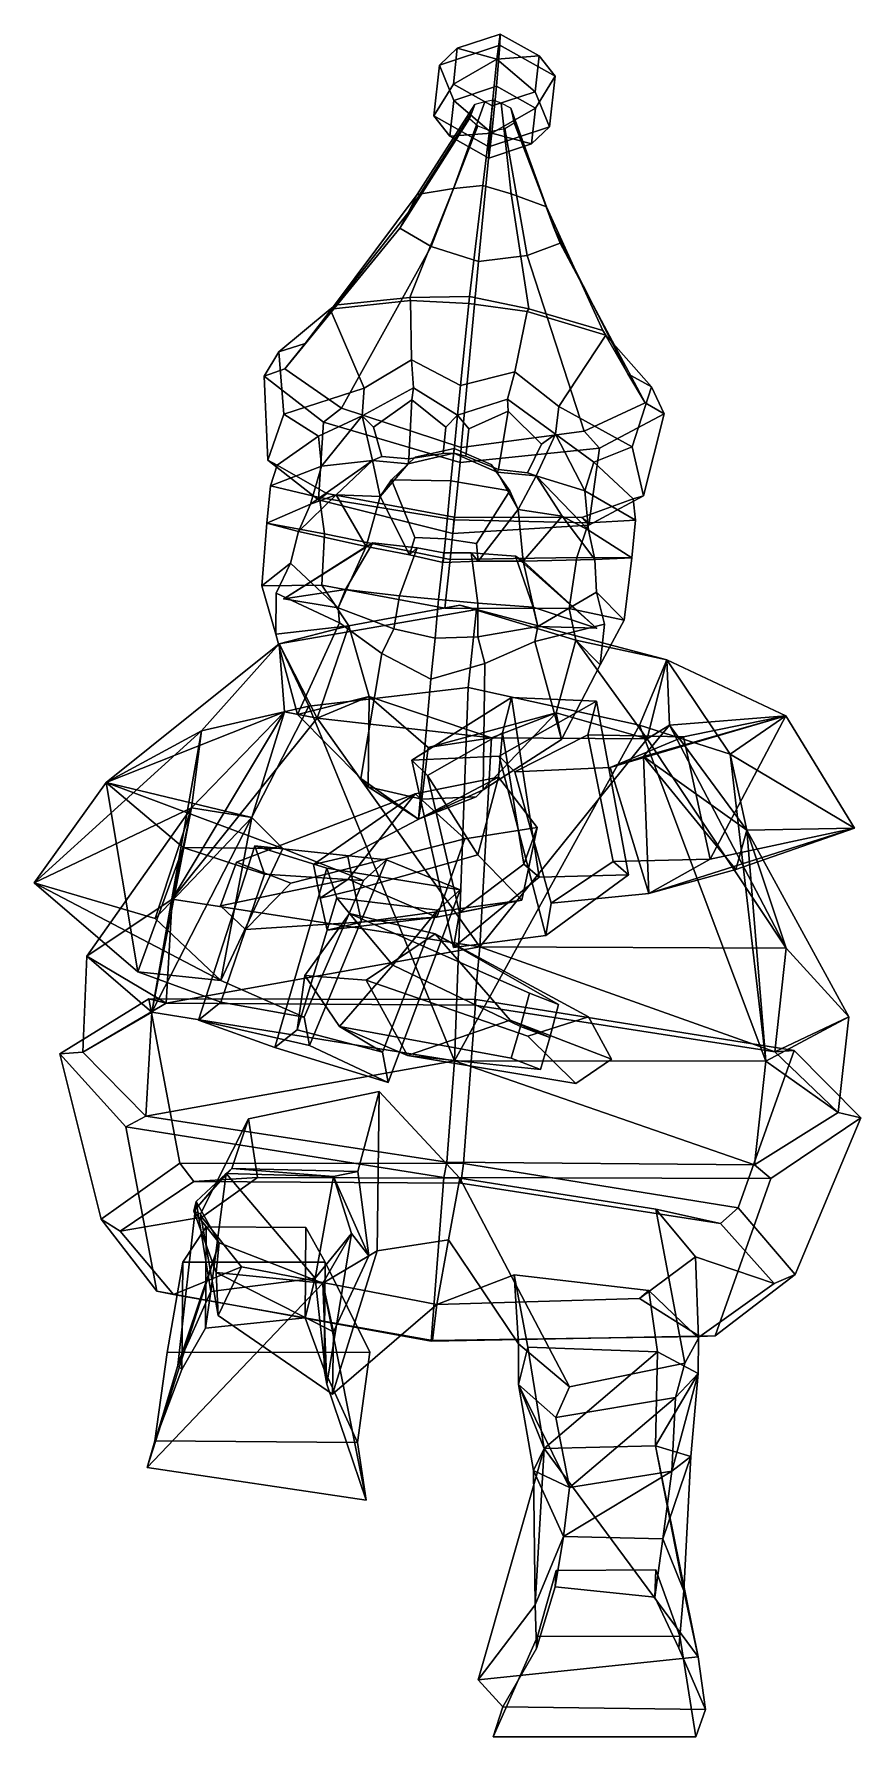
# Model space of a CAD drawing. Extents: x -140 to 134, y -226 to 338.
import ezdxf

# ---------------------------------------------------------------- set-up
doc = ezdxf.new("R2010")
doc.units = 0

msp = doc.modelspace()

# ---------------------------------------------------------------- linework, layer by layer
for p in [(-57.068275, 151.067719, 73.576363), (46.459114, 141.300537, 75.588348)]:
    msp.add_point(p)
for points in [[(-7.379908, 310.983551, -37.980251), (-0.909924, 321.568787, -28.112944), (0.385634, 333.461517, -37.042839), (-5.547706, 327.80249, -50.609077)], [(0.385634, 333.461517, -37.042839), (14.57961, 338.129944, -41.24456), (14.52562, 334.404572, -56.551167), (-5.547706, 327.80249, -50.609077)], [(-0.795622, 316.158478, -60.258263), (-5.547706, 327.80249, -50.609077), (14.52562, 334.404572, -56.551167), (13.398355, 320.826904, -64.459984)], [(-0.909924, 321.568787, -28.112944), (13.528693, 329.82074, -27.506554), (0.385634, 333.461517, -37.042839)], [(13.528693, 329.82074, -27.506554), (14.57961, 338.129944, -41.24456), (0.385634, 333.461517, -37.042839)], [(26.296791, 313.602478, -59.731735), (13.398355, 320.826904, -64.459984), (14.52562, 334.404572, -56.551167), (32.766747, 324.187775, -49.864464)], [(13.528693, 329.82074, -27.506554), (27.47805, 330.905518, -36.516312), (14.57961, 338.129944, -41.24456)], [(27.47805, 330.905518, -36.516312), (32.766747, 324.187775, -49.864464), (14.52562, 334.404572, -56.551167), (14.57961, 338.129944, -41.24456)], [(-7.379908, 310.983551, -37.980251), (-5.547706, 327.80249, -50.609077), (-0.795622, 316.158478, -60.258263), (-2.091179, 304.265717, -51.328365)], [(11.988489, 314.344391, -23.384735), (13.528693, 329.82074, -27.506554), (-0.909924, 321.568787, -28.112944)], [(11.988489, 314.344391, -23.384735), (26.182491, 319.012756, -27.58642), (13.528693, 329.82074, -27.506554)], [(26.182491, 319.012756, -27.58642), (27.47805, 330.905518, -36.516312), (13.528693, 329.82074, -27.506554)], [(30.934546, 307.368805, -37.235634), (32.766747, 324.187775, -49.864464), (27.47805, 330.905518, -36.516312), (26.182491, 319.012756, -27.58642)], [(10.861225, 300.766754, -31.293568), (11.988489, 314.344391, -23.384735), (-0.909924, 321.568787, -28.112944), (-7.379908, 310.983551, -37.980251)], [(30.934546, 307.368805, -37.235634), (25.001234, 301.709717, -50.801842), (26.296791, 313.602478, -59.731735), (32.766747, 324.187775, -49.864464)], [(-2.091179, 304.265717, -51.328365), (-0.795622, 316.158478, -60.258263), (11.858136, 305.350525, -60.338135)], [(12.291435, 316.207642, -30.44393), (9.557518, 315.711761, -31.512348), (-0.87938, 286.992371, 10.490869), (8.805226, 287.91449, 14.270494)], [(11.858136, 305.350525, -60.338135), (-0.795622, 316.158478, -60.258263), (13.398355, 320.826904, -64.459984)], [(12.291435, 316.207642, -30.44393), (8.805226, 287.91449, 14.270494), (18.284933, 285.184326, 10.863316), (14.923526, 315.205505, -31.408064)], [(10.861225, 300.766754, -31.293568), (30.934546, 307.368805, -37.235634), (26.182491, 319.012756, -27.58642), (11.988489, 314.344391, -23.384735)], [(11.858136, 305.350525, -60.338135), (13.398355, 320.826904, -64.459984), (26.296791, 313.602478, -59.731735)], [(5.21892, 312.169037, -36.91954), (4.390481, 310.101227, -39.825989), (-18.690908, 273.821686, -18.908382), (-15.958186, 278.790192, -8.631081)], [(6.145168, 314.742065, -33.318359), (5.21892, 312.169037, -36.91954), (-15.958186, 278.790192, -8.631081), (-12.930323, 284.983612, 4.102761)], [(9.557518, 315.711761, -31.512348), (6.145168, 314.742065, -33.318359), (-12.930323, 284.983612, 4.102761), (-0.87938, 286.992371, 10.490869)], [(10.861225, 300.766754, -31.293568), (-7.379908, 310.983551, -37.980251), (-2.091179, 304.265717, -51.328365), (10.807234, 297.041351, -46.600155)], [(25.001234, 301.709717, -50.801842), (11.858136, 305.350525, -60.338135), (26.296791, 313.602478, -59.731735)], [(14.923526, 315.205505, -31.408064), (18.284933, 285.184326, 10.863316), (29.984776, 280.934845, 4.936789), (18.161396, 313.608398, -33.084831)], [(18.161396, 313.608398, -33.084831), (29.984776, 280.934845, 4.936789), (32.289482, 274.238312, -7.693417), (18.728268, 310.894531, -36.656994)], [(18.728268, 310.894531, -36.656994), (32.289482, 274.238312, -7.693417), (34.438885, 268.809235, -17.875837), (19.266823, 308.697723, -39.536877)], [(4.390481, 310.101227, -39.825989), (7.235912, 307.735016, -42.596058), (-8.307736, 267.733246, -28.700974), (-18.690908, 273.821686, -18.908382)], [(7.235912, 307.735016, -42.596058), (11.591511, 305.910858, -44.414856), (7.3968, 262.809845, -35.128899), (-8.307736, 267.733246, -28.700974)], [(10.807234, 297.041351, -46.600155), (-2.091179, 304.265717, -51.328365), (11.858136, 305.350525, -60.338135)], [(16.138014, 306.895142, -42.423054), (23.485483, 264.733734, -28.083092), (7.3968, 262.809845, -35.128899), (11.591511, 305.910858, -44.414856)], [(10.861225, 300.766754, -31.293568), (10.807234, 297.041351, -46.600155), (25.001234, 301.709717, -50.801842), (30.934546, 307.368805, -37.235634)], [(10.807234, 297.041351, -46.600155), (11.858136, 305.350525, -60.338135), (25.001234, 301.709717, -50.801842)], [(19.266823, 308.697723, -39.536877), (34.438885, 268.809235, -17.875837), (23.485483, 264.733734, -28.083092), (16.138014, 306.895142, -42.423054)], [(4.472487, 251.168945, 60.279057), (8.805226, 287.91449, 14.270494), (-0.87938, 286.992371, 10.490869), (-15.296136, 250.807434, 52.800667)], [(4.472487, 251.168945, 60.279057), (24.098049, 247.09082, 53.566269), (18.284933, 285.184326, 10.863316), (8.805226, 287.91449, 14.270494)], [(-50.055382, 235.64801, 15.305108), (-40.268204, 248.267975, 40.302773), (-12.930323, 284.983612, 4.102761), (-15.958186, 278.790192, -8.631081)], [(-40.268204, 248.267975, 40.302773), (-15.296136, 250.807434, 52.800667), (-0.87938, 286.992371, 10.490869), (-12.930323, 284.983612, 4.102761)], [(48.617531, 239.882141, 42.030212), (29.984776, 280.934845, 4.936789), (18.284933, 285.184326, 10.863316), (24.098049, 247.09082, 53.566269)], [(-56.736862, 227.169128, -6.172847), (-50.055382, 235.64801, 15.305108), (-15.958186, 278.790192, -8.631081), (-18.690908, 273.821686, -18.908382)], [(56.82811, 225.564209, 17.38232), (32.289482, 274.238312, -7.693417), (29.984776, 280.934845, 4.936789), (48.617531, 239.882141, 42.030212)], [(-37.932331, 214.172638, -24.289907), (-56.736862, 227.169128, -6.172847), (-18.690908, 273.821686, -18.908382), (-8.307736, 267.733246, -28.700974)], [(62.628735, 215.907715, -3.853052), (34.438885, 268.809235, -17.875837), (32.289482, 274.238312, -7.693417), (56.82811, 225.564209, 17.38232)], [(1.714064, 201.134033, -40.679794), (-37.932331, 214.172638, -24.289907), (-8.307736, 267.733246, -28.700974), (7.3968, 262.809845, -35.128899)], [(42.43792, 206.59021, -22.727962), (23.485483, 264.733734, -28.083092), (34.438885, 268.809235, -17.875837), (62.628735, 215.907715, -3.853052)], [(1.714064, 201.134033, -40.679794), (7.3968, 262.809845, -35.128899), (23.485483, 264.733734, -28.083092), (42.43792, 206.59021, -22.727962)], [(-41.736584, 246.987366, 45.420616), (-40.268204, 248.267975, 40.302773), (-50.055382, 235.64801, 15.305108), (-58.696587, 232.885559, 17.543018)], [(-15.099075, 249.854523, 58.12632), (-15.296136, 250.807434, 52.800667), (-40.268204, 248.267975, 40.302773), (-41.736584, 246.987366, 45.420616)], [(-14.767413, 230.239319, 67.671211), (-15.099075, 249.854523, 58.12632), (-41.736584, 246.987366, 45.420616), (-30.488274, 220.864258, 58.743095)], [(4.172307, 248.878174, 64.604294), (4.472487, 251.168945, 60.279057), (-15.296136, 250.807434, 52.800667), (-15.099075, 249.854523, 58.12632)], [(1.422144, 221.706604, 74.210342), (4.172307, 248.878174, 64.604294), (-15.099075, 249.854523, 58.12632), (-14.767413, 230.239319, 67.671211)], [(1.422144, 221.706604, 74.210342), (19.486328, 226.244568, 68.611771), (23.521362, 246.210907, 58.876884), (4.172307, 248.878174, 64.604294)], [(4.172307, 248.878174, 64.604294), (23.521362, 246.210907, 58.876884), (24.098049, 247.09082, 53.566269), (4.472487, 251.168945, 60.279057)], [(-30.488274, 220.864258, 58.743095), (-41.736584, 246.987366, 45.420616), (-58.696587, 232.885559, 17.543018), (-57.054527, 212.228394, 41.977097)], [(19.486328, 226.244568, 68.611771), (34.052055, 214.775269, 59.997402), (49.622402, 238.368195, 47.196121), (23.521362, 246.210907, 58.876884)], [(23.521362, 246.210907, 58.876884), (49.622402, 238.368195, 47.196121), (48.617531, 239.882141, 42.030212), (24.098049, 247.09082, 53.566269)], [(34.052055, 214.775269, 59.997402), (58.293018, 201.346069, 44.218803), (64.707787, 221.243103, 19.941305), (49.622402, 238.368195, 47.196121)], [(49.622402, 238.368195, 47.196121), (64.707787, 221.243103, 19.941305), (56.82811, 225.564209, 17.38232), (48.617531, 239.882141, 42.030212)], [(-58.696587, 232.885559, 17.543018), (-50.055382, 235.64801, 15.305108), (-56.736862, 227.169128, -6.172847), (-63.532257, 224.771729, -6.973056)], [(-57.054527, 212.228394, 41.977097), (-58.696587, 232.885559, 17.543018), (-63.532257, 224.771729, -6.973056), (-62.42329, 196.914978, 7.473741)], [(-63.532257, 224.771729, -6.973056), (-56.736862, 227.169128, -6.172847), (-37.932331, 214.172638, -24.289907), (-43.8801, 209.530396, -26.579975)], [(-14.767413, 230.239319, 67.671211), (-30.488274, 220.864258, 58.743095), (-31.083235, 211.597595, 59.503296), (-14.111197, 220.906464, 69.690102)], [(1.422144, 221.706604, 74.210342), (-14.767413, 230.239319, 67.671211), (-14.111197, 220.906464, 69.690102), (0.499795, 211.854462, 73.842979)], [(1.422144, 221.706604, 74.210342), (0.499795, 211.854462, 73.842979), (17.01898, 217.181305, 70.481003), (19.486328, 226.244568, 68.611771)], [(19.486328, 226.244568, 68.611771), (17.01898, 217.181305, 70.481003), (32.874367, 205.563599, 60.746273), (34.052055, 214.775269, 59.997402)], [(-62.42329, 196.914978, 7.473741), (-63.532257, 224.771729, -6.973056), (-43.8801, 209.530396, -26.579975), (-45.612076, 183.846008, -15.862905)], [(-45.558823, 204.939362, 43.956543), (-31.083235, 211.597595, 59.503296), (-30.488274, 220.864258, 58.743095), (-57.054527, 212.228394, 41.977097)], [(-14.719212, 216.902313, 68.156776), (-14.111197, 220.906464, 69.690102), (-31.083235, 211.597595, 59.503296), (-27.403748, 207.884094, 59.992813)], [(-14.719212, 216.902313, 68.156776), (-3.430012, 207.927612, 71.665688), (0.499795, 211.854462, 73.842979), (-14.111197, 220.906464, 69.690102)], [(64.707787, 221.243103, 19.941305), (68.881798, 212.279236, -4.399672), (62.628735, 215.907715, -3.853052), (56.82811, 225.564209, 17.38232)], [(58.293018, 201.346069, 44.218803), (62.028946, 185.173645, 9.892392), (68.881798, 212.279236, -4.399672), (64.707787, 221.243103, 19.941305)], [(-15.693019, 197.444458, 70.29705), (-14.719212, 216.902313, 68.156776), (-27.403748, 207.884094, 59.992813), (-24.651022, 198.181763, 64.94603)], [(-3.430012, 207.927612, 71.665688), (-14.719212, 216.902313, 68.156776), (-15.693019, 197.444458, 70.29705), (-4.304185, 199.20932, 74.32354)], [(17.183765, 213.167877, 68.720779), (17.01898, 217.181305, 70.481003), (0.499795, 211.854462, 73.842979), (4.169549, 207.36438, 71.965813)], [(17.183765, 213.167877, 68.720779), (28.323904, 202.238983, 58.599617), (32.874367, 205.563599, 60.746273), (17.01898, 217.181305, 70.481003)], [(45.569736, 196.341919, 45.72757), (58.293018, 201.346069, 44.218803), (34.052055, 214.775269, 59.997402), (32.874367, 205.563599, 60.746273)], [(68.881798, 212.279236, -4.399672), (47.496647, 200.909576, -24.804125), (42.43792, 206.59021, -22.727962), (62.628735, 215.907715, -3.853052)], [(-57.054527, 212.228394, 41.977097), (-62.42329, 196.914978, 7.473741), (-59.272861, 195.285278, 8.331049), (-45.558823, 204.939362, 43.956543)], [(-45.612076, 183.846008, -15.862905), (-43.8801, 209.530396, -26.579975), (1.308648, 196.206848, -43.737938), (-1.112574, 172.653625, -33.492188)], [(-44.561535, 194.989014, 46.315105), (-31.083235, 211.597595, 59.503296), (-45.558823, 204.939362, 43.956543)], [(-27.651909, 196.855713, 66.241554), (-31.083235, 211.597595, 59.503296), (-44.561535, 194.989014, 46.315105)], [(-43.8801, 209.530396, -26.579975), (-37.932331, 214.172638, -24.289907), (1.714064, 201.134033, -40.679794), (1.308648, 196.206848, -43.737938)], [(-24.651022, 198.181763, 64.94603), (-27.403748, 207.884094, 59.992813), (-31.083235, 211.597595, 59.503296), (-27.651909, 196.855713, 66.241554)], [(-4.304185, 199.20932, 74.32354), (-0.75937, 199.277954, 77.581078), (0.499795, 211.854462, 73.842979), (-3.430012, 207.927612, 71.665688)], [(3.258237, 198.308411, 74.895424), (4.169549, 207.36438, 71.965813), (0.499795, 211.854462, 73.842979), (-0.75937, 199.277954, 77.581078)], [(4.169549, 207.36438, 71.965813), (3.258237, 198.308411, 74.895424), (14.011737, 193.912292, 70.381218), (17.183765, 213.167877, 68.720779)], [(14.011737, 193.912292, 70.381218), (23.625505, 192.716919, 64.208733), (28.323904, 202.238983, 58.599617), (17.183765, 213.167877, 68.720779)], [(62.028946, 185.173645, 9.892392), (43.982265, 175.393311, -14.121696), (47.496647, 200.909576, -24.804125), (68.881798, 212.279236, -4.399672)], [(-45.558823, 204.939362, 43.956543), (-59.272861, 195.285278, 8.331049), (-61.47245, 188.479004, 10.702352), (-44.561535, 194.989014, 46.315105)], [(47.496647, 200.909576, -24.804125), (1.308648, 196.206848, -43.737938), (1.714064, 201.134033, -40.679794), (42.43792, 206.59021, -22.727962)], [(23.625505, 192.716919, 64.208733), (26.490591, 191.747681, 67.293777), (32.874367, 205.563599, 60.746273), (28.323904, 202.238983, 58.599617)], [(26.490591, 191.747681, 67.293777), (42.639694, 186.762085, 48.009808), (32.874367, 205.563599, 60.746273)], [(42.639694, 186.762085, 48.009808), (45.569736, 196.341919, 45.72757), (32.874367, 205.563599, 60.746273)], [(-15.693019, 197.444458, 70.29705), (-24.651022, 198.181763, 64.94603), (-27.651909, 196.855713, 66.241554), (-15.869974, 195.752197, 72.887589)], [(-21.393986, 190.490082, 91.717461), (-13.5291, 197.933563, 88.96167), (-15.869974, 195.752197, 72.887589), (-25.133167, 184.88092, 75.04969)], [(-1.768121, 190.118469, 98.378632), (-0.635103, 200.805786, 91.960358), (-13.5291, 197.933563, 88.96167), (-21.393986, 190.490082, 91.717461)], [(-0.635103, 200.805786, 91.960358), (-0.75937, 199.277954, 77.581078), (-15.869974, 195.752197, 72.887589), (-13.5291, 197.933563, 88.96167)], [(-15.693019, 197.444458, 70.29705), (-15.869974, 195.752197, 72.887589), (-0.75937, 199.277954, 77.581078), (-4.304185, 199.20932, 74.32354)], [(-1.768121, 190.118469, 98.378632), (17.822901, 186.790222, 92.479614), (11.600334, 195.562744, 89.450043), (-0.635103, 200.805786, 91.960358)], [(43.982265, 175.393311, -14.121696), (-1.112574, 172.653625, -33.492188), (1.308648, 196.206848, -43.737938), (47.496647, 200.909576, -24.804125)], [(-0.635103, 200.805786, 91.960358), (11.600334, 195.562744, 89.450043), (13.595005, 192.972351, 73.46022), (-0.75937, 199.277954, 77.581078)], [(14.011737, 193.912292, 70.381218), (3.258237, 198.308411, 74.895424), (-0.75937, 199.277954, 77.581078), (13.595005, 192.972351, 73.46022)], [(58.293018, 201.346069, 44.218803), (45.569736, 196.341919, 45.72757), (58.598755, 184.164825, 10.621809), (62.028946, 185.173645, 9.892392)], [(-44.561535, 194.989014, 46.315105), (-61.47245, 188.479004, 10.702352), (-62.759182, 176.057556, 15.485781), (-48.248013, 182.417145, 48.750496)], [(-62.42329, 196.914978, 7.473741), (-45.612076, 183.846008, -15.862905), (-42.807949, 185.889587, -16.543507), (-59.272861, 195.285278, 8.331049)], [(-61.47245, 188.479004, 10.702352), (-59.272861, 195.285278, 8.331049), (-42.807949, 185.889587, -16.543507), (-45.211052, 184.554901, -18.904428)], [(-48.248013, 182.417145, 48.750496), (-27.651909, 196.855713, 66.241554), (-44.561535, 194.989014, 46.315105)], [(-39.712219, 185.493225, 71.825409), (-27.651909, 196.855713, 66.241554), (-48.248013, 182.417145, 48.750496)], [(-39.712219, 185.493225, 71.825409), (-25.133167, 184.88092, 75.04969), (-27.651909, 196.855713, 66.241554)], [(-25.133167, 184.88092, 75.04969), (-15.869974, 195.752197, 72.887589), (-27.651909, 196.855713, 66.241554)], [(17.822901, 186.790222, 92.479614), (20.572197, 180.568909, 75.93795), (13.595005, 192.972351, 73.46022), (11.600334, 195.562744, 89.450043)], [(14.011737, 193.912292, 70.381218), (13.595005, 192.972351, 73.46022), (26.490591, 191.747681, 67.293777), (23.625505, 192.716919, 64.208733)], [(20.572197, 180.568909, 75.93795), (26.490591, 191.747681, 67.293777), (13.595005, 192.972351, 73.46022)], [(45.569736, 196.341919, 45.72757), (42.639694, 186.762085, 48.009808), (59.394112, 177.075958, 13.051317), (58.598755, 184.164825, 10.621809)], [(-62.759182, 176.057556, 15.485781), (-61.47245, 188.479004, 10.702352), (-45.211052, 184.554901, -18.904428), (-43.600449, 172.594055, -17.955437)], [(-13.714772, 171.326477, 90.727829), (-21.393986, 190.490082, 91.717461), (-25.133167, 184.88092, 75.04969), (-15.476265, 165.630554, 78.761215)], [(-3.537236, 170.908386, 96.153793), (-1.768121, 190.118469, 98.378632), (-21.393986, 190.490082, 91.717461), (-13.714772, 171.326477, 90.727829)], [(-3.537236, 170.908386, 96.153793), (6.7403, 169.396667, 91.125366), (17.822901, 186.790222, 92.479614), (-1.768121, 190.118469, 98.378632)], [(6.7403, 169.396667, 91.125366), (7.350999, 163.476959, 79.204849), (20.572197, 180.568909, 75.93795), (17.822901, 186.790222, 92.479614)], [(35.121841, 178.433105, 73.279762), (26.490591, 191.747681, 67.293777), (20.572197, 180.568909, 75.93795)], [(35.121841, 178.433105, 73.279762), (43.814262, 173.731628, 50.539665), (26.490591, 191.747681, 67.293777)], [(43.814262, 173.731628, 50.539665), (42.639694, 186.762085, 48.009808), (26.490591, 191.747681, 67.293777)], [(42.639694, 186.762085, 48.009808), (43.814262, 173.731628, 50.539665), (58.150749, 164.650452, 17.835587), (59.394112, 177.075958, 13.051317)], [(-48.248013, 182.417145, 48.750496), (-62.759182, 176.057556, 15.485781), (-52.213074, 173.308197, 50.058426)], [(-52.213074, 173.308197, 50.058426), (-39.712219, 185.493225, 71.825409), (-48.248013, 182.417145, 48.750496)], [(-29.784765, 168.367859, 72.170265), (-39.712219, 185.493225, 71.825409), (-52.213074, 173.308197, 50.058426)], [(-45.612076, 183.846008, -15.862905), (-1.112574, 172.653625, -33.492188), (-0.625019, 178.041351, -32.424778), (-42.807949, 185.889587, -16.543507)], [(-45.211052, 184.554901, -18.904428), (-42.807949, 185.889587, -16.543507), (-0.625019, 178.041351, -32.424778), (-0.693498, 177.239899, -32.791794)], [(-43.600449, 172.594055, -17.955437), (-45.211052, 184.554901, -18.904428), (-0.693498, 177.239899, -32.791794), (-2.023955, 164.006104, -28.575752)], [(-29.784765, 168.367859, 72.170265), (-25.133167, 184.88092, 75.04969), (-39.712219, 185.493225, 71.825409)], [(-15.476265, 165.630554, 78.761215), (-25.133167, 184.88092, 75.04969), (-29.784765, 168.367859, 72.170265)], [(7.350999, 163.476959, 79.204849), (22.161989, 163.46698, 73.179817), (20.572197, 180.568909, 75.93795)], [(22.161989, 163.46698, 73.179817), (35.121841, 178.433105, 73.279762), (20.572197, 180.568909, 75.93795)], [(62.028946, 185.173645, 9.892392), (58.598755, 184.164825, 10.621809), (41.637966, 177.922607, -14.902353), (43.982265, 175.393311, -14.121696)], [(59.394112, 177.075958, 13.051317), (43.838276, 176.153625, -17.173811), (41.637966, 177.922607, -14.902353), (58.598755, 184.164825, 10.621809)], [(-54.85939, 162.839233, 52.397434), (-52.213074, 173.308197, 50.058426), (-62.759182, 176.057556, 15.485781), (-64.391487, 155.277771, 21.157606)], [(-64.391487, 155.277771, 21.157606), (-62.759182, 176.057556, 15.485781), (-43.600449, 172.594055, -17.955437), (-44.53606, 155.570313, -11.476666)], [(39.984619, 164.708313, -16.331013), (-2.023955, 164.006104, -28.575752), (-0.693498, 177.239899, -32.791794), (43.838276, 176.153625, -17.173811)], [(43.982265, 175.393311, -14.121696), (41.637966, 177.922607, -14.902353), (-0.625019, 178.041351, -32.424778), (-1.112574, 172.653625, -33.492188)], [(43.838276, 176.153625, -17.173811), (-0.693498, 177.239899, -32.791794), (-0.625019, 178.041351, -32.424778), (41.637966, 177.922607, -14.902353)], [(22.161989, 163.46698, 73.179817), (45.953098, 164.046814, 51.966221), (35.121841, 178.433105, 73.279762)], [(45.953098, 164.046814, 51.966221), (43.814262, 173.731628, 50.539665), (35.121841, 178.433105, 73.279762)], [(58.150749, 164.650452, 17.835587), (39.984619, 164.708313, -16.331013), (43.838276, 176.153625, -17.173811), (59.394112, 177.075958, 13.051317)], [(-36.643089, 154.149292, 91.837669), (-27.565689, 169.585297, 86.213661), (-57.068275, 151.067719, 73.576363)], [(-27.565689, 169.585297, 86.213661), (-29.784765, 168.367859, 72.170265), (-57.068275, 151.067719, 73.576363)], [(-54.85939, 162.839233, 52.397434), (-39.048603, 148.054779, 82.796478), (-29.784765, 168.367859, 72.170265), (-52.213074, 173.308197, 50.058426)], [(-44.53606, 155.570313, -11.476666), (-43.600449, 172.594055, -17.955437), (-2.023955, 164.006104, -28.575752), (-3.688456, 147.975403, -20.749311)], [(-12.961178, 167.973022, 86.665352), (-27.565689, 169.585297, 86.213661), (-36.643089, 154.149292, 91.837669), (-18.72349, 152.05127, 101.119408)], [(-27.565689, 169.585297, 86.213661), (-12.961178, 167.973022, 86.665352), (-15.476265, 165.630554, 78.761215), (-29.784765, 168.367859, 72.170265)], [(-3.537236, 170.908386, 96.153793), (-13.714772, 171.326477, 90.727829), (-15.476265, 165.630554, 78.761215), (-4.329887, 163.030609, 85.340569)], [(-3.537236, 170.908386, 96.153793), (-4.329887, 163.030609, 85.340569), (7.350999, 163.476959, 79.204849), (6.7403, 169.396667, 91.125366)], [(43.814262, 173.731628, 50.539665), (45.953098, 164.046814, 51.966221), (58.150749, 164.650452, 17.835587)], [(-57.068275, 151.067719, 73.576363), (-29.784765, 168.367859, 72.170265), (-39.048603, 148.054779, 82.796478)], [(-18.72349, 152.05127, 101.119408), (-5.811865, 150.770874, 102.08123), (-4.108326, 166.300964, 89.816055), (-12.961178, 167.973022, 86.665352)], [(-4.108326, 166.300964, 89.816055), (-4.329887, 163.030609, 85.340569), (-15.476265, 165.630554, 78.761215), (-12.961178, 167.973022, 86.665352)], [(7.138779, 149.611328, 101.622025), (5.015685, 166.277008, 87.014717), (-4.108326, 166.300964, 89.816055), (-5.811865, 150.770874, 102.08123)], [(-4.108326, 166.300964, 89.816055), (5.015685, 166.277008, 87.014717), (7.350999, 163.476959, 79.204849), (-4.329887, 163.030609, 85.340569)], [(37.470879, 147.833435, -9.882915), (-3.688456, 147.975403, -20.749311), (-2.023955, 164.006104, -28.575752), (39.984619, 164.708313, -16.331013)], [(5.015685, 166.277008, 87.014717), (7.138779, 149.611328, 101.622025), (25.478592, 148.288513, 93.044968), (19.670488, 165.128845, 87.13166)], [(19.670488, 165.128845, 87.13166), (22.161989, 163.46698, 73.179817), (7.350999, 163.476959, 79.204849), (5.015685, 166.277008, 87.014717)], [(25.478592, 148.288513, 93.044968), (46.459114, 141.300537, 75.588348), (19.670488, 165.128845, 87.13166)], [(19.670488, 165.128845, 87.13166), (46.459114, 141.300537, 75.588348), (22.161989, 163.46698, 73.179817)], [(46.503475, 153.276245, 54.367355), (45.953098, 164.046814, 51.966221), (22.161989, 163.46698, 73.179817), (27.048672, 141.818909, 84.081039)], [(55.649765, 143.952637, 23.490532), (37.470879, 147.833435, -9.882915), (39.984619, 164.708313, -16.331013), (58.150749, 164.650452, 17.835587)], [(46.503475, 153.276245, 54.367355), (55.649765, 143.952637, 23.490532), (58.150749, 164.650452, 17.835587), (45.953098, 164.046814, 51.966221)], [(-59.684841, 139.317444, 28.640743), (-59.644897, 152.852753, 57.691441), (-54.85939, 162.839233, 52.397434), (-64.391487, 155.277771, 21.157606)], [(-54.85939, 162.839233, 52.397434), (-59.644897, 152.852753, 57.691441), (-38.677483, 143.031586, 74.630844), (-39.048603, 148.054779, 82.796478)], [(46.459114, 141.300537, 75.588348), (27.048672, 141.818909, 84.081039), (22.161989, 163.46698, 73.179817)], [(-59.684841, 139.317444, 28.640743), (-64.391487, 155.277771, 21.157606), (-44.53606, 155.570313, -11.476666), (-35.595589, 142.068542, 17.429707)], [(-38.677483, 143.031586, 74.630844), (-59.644897, 152.852753, 57.691441), (-59.684841, 139.317444, 28.640743), (-52.495834, 112.694061, 50.45528)], [(-39.048603, 148.054779, 82.796478), (-36.643089, 154.149292, 91.837669), (-57.068275, 151.067719, 73.576363)], [(-35.595589, 142.068542, 17.429707), (-44.53606, 155.570313, -11.476666), (-3.688456, 147.975403, -20.749311), (1.247347, 148.950256, -3.128552)], [(-18.72349, 152.05127, 101.119408), (-36.643089, 154.149292, 91.837669), (-39.048603, 148.054779, 82.796478), (-20.612104, 141.080933, 93.265633)], [(46.503475, 153.276245, 54.367355), (27.048672, 141.818909, 84.081039), (26.059746, 136.924011, 75.888969), (49.130112, 142.590485, 59.805412)], [(47.757629, 129.180908, 30.728819), (55.649765, 143.952637, 23.490532), (46.503475, 153.276245, 54.367355), (49.130112, 142.590485, 59.805412)], [(6.721849, 147.500885, -7.311019), (-58.584087, 136.147217, -8.124345), (-35.595589, 142.068542, 17.429707), (1.247347, 148.950256, -3.128552)], [(6.721849, 147.500885, -7.311019), (3.961937, 121.597351, -54.50695), (-48.845924, 115.457062, -46.08596), (-58.584087, 136.147217, -8.124345)], [(-24.657194, 132.870941, 97.047699), (-20.612104, 141.080933, 93.265633), (-39.048603, 148.054779, 82.796478), (-38.677483, 143.031586, 74.630844)], [(-5.811865, 150.770874, 102.08123), (-18.72349, 152.05127, 101.119408), (-20.612104, 141.080933, 93.265633), (-6.968417, 137.978394, 99.49099)], [(-5.811865, 150.770874, 102.08123), (-6.968417, 137.978394, 99.49099), (7.244189, 138.45285, 93.807007), (7.138779, 149.611328, 101.622025)], [(39.666786, 137.322693, 17.300604), (1.247347, 148.950256, -3.128552), (-3.688456, 147.975403, -20.749311), (37.470879, 147.833435, -9.882915)], [(1.247347, 148.950256, -3.128552), (39.666786, 137.322693, 17.300604), (69.797272, 130.805115, -11.744743), (6.721849, 147.500885, -7.311019)], [(6.721849, 147.500885, -7.311019), (69.797272, 130.805115, -11.744743), (60.695374, 109.166504, -48.05909), (3.961937, 121.597351, -54.50695)], [(7.138779, 149.611328, 101.622025), (7.244189, 138.45285, 93.807007), (27.048672, 141.818909, 84.081039), (25.478592, 148.288513, 93.044968)], [(27.048672, 141.818909, 84.081039), (46.459114, 141.300537, 75.588348), (25.478592, 148.288513, 93.044968)], [(47.757629, 129.180908, 30.728819), (39.666786, 137.322693, 17.300604), (37.470879, 147.833435, -9.882915), (55.649765, 143.952637, 23.490532)], [(-52.495834, 112.694061, 50.45528), (-59.684841, 139.317444, 28.640743), (-35.595589, 142.068542, 17.429707), (-28.772707, 118.624573, 44.233372)], [(-58.584087, 136.147217, -8.124345), (-45.983665, 111.451782, 49.891468), (-35.595589, 142.068542, 17.429707)], [(-31.565521, 91.540939, 87.231308), (-24.657194, 132.870941, 97.047699), (-38.677483, 143.031586, 74.630844), (-52.495834, 112.694061, 50.45528)], [(-45.983665, 111.451782, 49.891468), (-28.772707, 118.624573, 44.233372), (-35.595589, 142.068542, 17.429707)], [(-8.361586, 124.406311, 105.291252), (-6.968417, 137.978394, 99.49099), (-20.612104, 141.080933, 93.265633), (-24.657194, 132.870941, 97.047699)], [(9.534366, 129.645172, 97.712189), (26.059746, 136.924011, 75.888969), (27.048672, 141.818909, 84.081039), (7.244189, 138.45285, 93.807007)], [(26.059746, 136.924011, 75.888969), (34.883366, 104.450348, 52.153442), (47.757629, 129.180908, 30.728819), (49.130112, 142.590485, 59.805412)], [(-56.848431, 113.557861, 28.593643), (-58.584087, 136.147217, -8.124345), (-115.882965, 90.164886, 79.743965)], [(-84.367195, 107.271576, -32.921398), (-115.882965, 90.164886, 79.743965), (-58.584087, 136.147217, -8.124345)], [(-84.367195, 107.271576, -32.921398), (-58.584087, 136.147217, -8.124345), (-48.845924, 115.457062, -46.08596)], [(-56.848431, 113.557861, 28.593643), (-45.983665, 111.451782, 49.891468), (-58.584087, 136.147217, -8.124345)], [(-8.361586, 124.406311, 105.291252), (9.534366, 129.645172, 97.712189), (7.244189, 138.45285, 93.807007), (-6.968417, 137.978394, 99.49099)], [(8.966942, 87.716949, 88.019035), (34.883366, 104.450348, 52.153442), (26.059746, 136.924011, 75.888969), (9.534366, 129.645172, 97.712189)], [(34.883366, 104.450348, 52.153442), (33.162209, 113.218262, 44.086304), (39.666786, 137.322693, 17.300604), (47.757629, 129.180908, 30.728819)], [(63.268265, 104.655701, 47.759785), (39.666786, 137.322693, 17.300604), (33.162209, 113.218262, 44.086304)], [(69.797272, 130.805115, -11.744743), (39.666786, 137.322693, 17.300604), (63.268265, 104.655701, 47.759785)], [(-12.499448, 78.079773, 93.314247), (-8.361586, 124.406311, 105.291252), (-24.657194, 132.870941, 97.047699), (-31.565521, 91.540939, 87.231308)], [(90.798996, 99.596634, -34.146194), (60.695374, 109.166504, -48.05909), (69.797272, 130.805115, -11.744743)], [(70.679474, 109.139008, 27.238642), (69.797272, 130.805115, -11.744743), (63.268265, 104.655701, 47.759785)], [(70.679474, 109.139008, 27.238642), (109.251877, 112.222107, 87.091949), (69.797272, 130.805115, -11.744743)], [(90.798996, 99.596634, -34.146194), (69.797272, 130.805115, -11.744743), (109.251877, 112.222107, 87.091949)], [(-12.499448, 78.079773, 93.314247), (8.966942, 87.716949, 88.019035), (9.534366, 129.645172, 97.712189), (-8.361586, 124.406311, 105.291252)], [(-31.565521, 91.540939, 87.231308), (-52.495834, 112.694061, 50.45528), (-28.772707, 118.624573, 44.233372), (-29.091343, 88.779388, 71.559502)], [(-0.577721, -2.018585, -96.775024), (-48.845924, 115.457062, -46.08596), (3.961937, 121.597351, -54.50695)], [(11.761261, 104.997894, 54.096401), (-28.772707, 118.624573, 44.233372), (-45.983665, 111.451782, 49.891468)], [(-29.091343, 88.779388, 71.559502), (-28.772707, 118.624573, 44.233372), (-9.276695, 101.751205, 42.399513), (-11.389595, 84.634613, 68.027031)], [(-9.276695, 101.751205, 42.399513), (-28.772707, 118.624573, 44.233372), (11.761261, 104.997894, 54.096401)], [(-0.577721, -2.018585, -96.775024), (3.961937, 121.597351, -54.50695), (60.695374, 109.166504, -48.05909)], [(-56.848431, 113.557861, 28.593643), (-115.882965, 90.164886, 79.743965), (-67.672302, 78.636292, 61.546093)], [(-100.802322, 14.113022, -60.822861), (-48.845924, 115.457062, -46.08596), (-0.577721, -2.018585, -96.775024)], [(-100.802322, 14.113022, -60.822861), (-84.367195, 107.271576, -32.921398), (-48.845924, 115.457062, -46.08596)], [(-94.057526, 51.522583, 88.879456), (-56.848431, 113.557861, 28.593643), (-87.647491, 81.822021, -0.305375)], [(-94.057526, 51.522583, 88.879456), (-45.983665, 111.451782, 49.891468), (-56.848431, 113.557861, 28.593643)], [(-87.647491, 81.822021, -0.305375), (-56.848431, 113.557861, 28.593643), (-67.672302, 78.636292, 61.546093)], [(14.209846, 98.952606, 88.547943), (-14.676934, 97.567932, 104.700287), (18.325968, 118.327148, 166.388031), (46.516266, 117.170715, 150.468445)], [(-14.676934, 97.567932, 104.700287), (-9.490675, 92.498688, 114.182198), (15.38079, 106.584412, 160.16507), (18.325968, 118.327148, 166.388031)], [(6.625517, 85.409729, 72.253639), (-11.389595, 84.634613, 68.027031), (-9.276695, 101.751205, 42.399513), (33.162209, 113.218262, 44.086304)], [(-9.276695, 101.751205, 42.399513), (11.761261, 104.997894, 54.096401), (33.162209, 113.218262, 44.086304)], [(8.966942, 87.716949, 88.019035), (6.625517, 85.409729, 72.253639), (33.162209, 113.218262, 44.086304), (34.883366, 104.450348, 52.153442)], [(11.761261, 104.997894, 54.096401), (63.268265, 104.655701, 47.759785), (33.162209, 113.218262, 44.086304)], [(14.209846, 98.952606, 88.547943), (46.516266, 117.170715, 150.468445), (43.669716, 105.995544, 144.463837), (19.480469, 93.757767, 98.181664)], [(27.522961, 58.862457, 181.999313), (18.325968, 118.327148, 166.388031), (15.38079, 106.584412, 160.16507), (22.478941, 63.176346, 172.742065)], [(27.522961, 58.862457, 181.999313), (57.099224, 59.614716, 167.109924), (46.516266, 117.170715, 150.468445), (18.325968, 118.327148, 166.388031)], [(57.099224, 59.614716, 167.109924), (51.97242, 63.956345, 157.698303), (43.669716, 105.995544, 144.463837), (46.516266, 117.170715, 150.468445)], [(-84.367195, 107.271576, -32.921398), (-139.808929, 56.912704, 65.167786), (-115.882965, 90.164886, 79.743965)], [(-87.647491, 81.822021, -0.305375), (-139.808929, 56.912704, 65.167786), (-84.367195, 107.271576, -32.921398)], [(-100.802322, 14.113022, -60.822861), (-87.647491, 81.822021, -0.305375), (-84.367195, 107.271576, -32.921398)], [(7.831744, 35.707413, 118.301918), (-45.983665, 111.451782, 49.891468), (-94.057526, 51.522583, 88.879456)], [(7.831744, 35.707413, 118.301918), (11.761261, 104.997894, 54.096401), (-45.983665, 111.451782, 49.891468)], [(102.601372, -2.148499, -65.923523), (-0.577721, -2.018585, -96.775024), (60.695374, 109.166504, -48.05909)], [(51.075901, 95.130859, 80.731712), (109.251877, 112.222107, 87.091949), (62.05669, 98.771423, 67.012878)], [(51.075901, 95.130859, 80.731712), (75.277428, 105.337524, 126.920593), (109.251877, 112.222107, 87.091949)], [(102.601372, -2.148499, -65.923523), (60.695374, 109.166504, -48.05909), (90.798996, 99.596634, -34.146194)], [(70.679474, 109.139008, 27.238642), (62.05669, 98.771423, 67.012878), (109.251877, 112.222107, 87.091949)], [(96.251785, 74.4142, 0.145486), (62.05669, 98.771423, 67.012878), (70.679474, 109.139008, 27.238642)], [(109.346169, 35.261047, 83.778793), (70.679474, 109.139008, 27.238642), (63.268265, 104.655701, 47.759785)], [(109.346169, 35.261047, 83.778793), (96.251785, 74.4142, 0.145486), (70.679474, 109.139008, 27.238642)], [(84.137497, 64.806946, 141.291809), (109.251877, 112.222107, 87.091949), (75.277428, 105.337524, 126.920593)], [(84.137497, 64.806946, 141.291809), (131.950378, 75.039093, 84.658524), (109.251877, 112.222107, 87.091949)], [(90.798996, 99.596634, -34.146194), (109.251877, 112.222107, 87.091949), (131.950378, 75.039093, 84.658524)], [(7.189791, 66.231293, 116.729759), (14.088139, 91.894775, 139.878082), (15.38079, 106.584412, 160.16507), (-9.490675, 92.498688, 114.182198)], [(7.831744, 35.707413, 118.301918), (63.268265, 104.655701, 47.759785), (11.761261, 104.997894, 54.096401)], [(7.831744, 35.707413, 118.301918), (109.346169, 35.261047, 83.778793), (63.268265, 104.655701, 47.759785)], [(26.864828, 75.247574, 160.499146), (22.478941, 63.176346, 172.742065), (15.38079, 106.584412, 160.16507), (14.088139, 91.894775, 139.878082)], [(75.277428, 105.337524, 126.920593), (51.075901, 95.130859, 80.731712), (19.480469, 93.757767, 98.181664), (43.669716, 105.995544, 144.463837)], [(51.97242, 63.956345, 157.698303), (84.137497, 64.806946, 141.291809), (75.277428, 105.337524, 126.920593), (43.669716, 105.995544, 144.463837)], [(29.702583, 39.458679, 114.32988), (-0.860868, 35.507385, 129.091919), (-14.676934, 97.567932, 104.700287), (14.209846, 98.952606, 88.547943)], [(-0.860868, 35.507385, 129.091919), (1.073823, 47.066833, 133.400345), (-9.490675, 92.498688, 114.182198), (-14.676934, 97.567932, 104.700287)], [(29.702583, 39.458679, 114.32988), (14.209846, 98.952606, 88.547943), (19.480469, 93.757767, 98.181664), (31.487396, 50.166595, 118.307076)], [(63.780224, 53.457901, 102.281227), (51.075901, 95.130859, 80.731712), (62.05669, 98.771423, 67.012878)], [(92.659866, 61.408417, 67.268654), (62.05669, 98.771423, 67.012878), (96.251785, 74.4142, 0.145486)], [(63.780224, 53.457901, 102.281227), (62.05669, 98.771423, 67.012878), (92.659866, 61.408417, 67.268654)], [(102.601372, -2.148499, -65.923523), (90.798996, 99.596634, -34.146194), (96.251785, 74.4142, 0.145486)], [(96.251785, 74.4142, 0.145486), (90.798996, 99.596634, -34.146194), (131.950378, 75.039093, 84.658524)], [(-47.192898, 62.95787, 115.017075), (-13.527842, 86.457703, 157.736481), (14.088139, 91.894775, 139.878082), (-35.893101, 65.688354, 109.331924)], [(-33.67205, 54.584641, 110.305473), (-35.893101, 65.688354, 109.331924), (14.088139, 91.894775, 139.878082), (7.189791, 66.231293, 116.729759)], [(-12.499448, 78.079773, 93.314247), (-31.565521, 91.540939, 87.231308), (-29.091343, 88.779388, 71.559502)], [(2.851993, 71.472046, 186.487061), (26.864828, 75.247574, 160.499146), (14.088139, 91.894775, 139.878082), (-13.527842, 86.457703, 157.736481)], [(21.76619, 51.210312, 141.940582), (7.189791, 66.231293, 116.729759), (-9.490675, 92.498688, 114.182198), (1.073823, 47.066833, 133.400345)], [(51.075901, 95.130859, 80.731712), (63.780224, 53.457901, 102.281227), (31.487396, 50.166595, 118.307076), (19.480469, 93.757767, 98.181664)], [(-105.462776, 27.411942, 120.118065), (-115.882965, 90.164886, 79.743965), (-139.808929, 56.912704, 65.167786)], [(-57.393974, 68.358276, 78.972908), (-67.672302, 78.636292, 61.546093), (-115.882965, 90.164886, 79.743965)], [(-57.393974, 68.358276, 78.972908), (-115.882965, 90.164886, 79.743965), (-90.376472, 68.641785, 120.630775)], [(-105.462776, 27.411942, 120.118065), (-90.376472, 68.641785, 120.630775), (-115.882965, 90.164886, 79.743965)], [(-78.035851, 49.351563, 170.169327), (-72.749817, 63.835312, 185.155014), (-13.527842, 86.457703, 157.736481), (-35.775532, 58.107178, 136.429565)], [(-54.703777, 56.791306, 195.168869), (2.851993, 71.472046, 186.487061), (-13.527842, 86.457703, 157.736481), (-72.749817, 63.835312, 185.155014)], [(-45.038261, 51.827271, 115.88726), (-35.775532, 58.107178, 136.429565), (-13.527842, 86.457703, 157.736481), (-47.192898, 62.95787, 115.017075)], [(-12.499448, 78.079773, 93.314247), (-29.091343, 88.779388, 71.559502), (-11.389595, 84.634613, 68.027031)], [(-12.499448, 78.079773, 93.314247), (6.625517, 85.409729, 72.253639), (8.966942, 87.716949, 88.019035)], [(-12.499448, 78.079773, 93.314247), (-11.389595, 84.634613, 68.027031), (6.625517, 85.409729, 72.253639)], [(-99.714218, 45.152771, 48.71772), (-139.808929, 56.912704, 65.167786), (-87.647491, 81.822021, -0.305375)], [(-94.057526, 51.522583, 88.879456), (-87.647491, 81.822021, -0.305375), (-122.322609, 32.68869, 6.283124)], [(-122.322609, 32.68869, 6.283124), (-87.647491, 81.822021, -0.305375), (-100.802322, 14.113022, -60.822861)], [(-99.714218, 45.152771, 48.71772), (-87.647491, 81.822021, -0.305375), (-67.672302, 78.636292, 61.546093)], [(-77.907326, 24.592957, 84.093124), (-99.714218, 45.152771, 48.71772), (-67.672302, 78.636292, 61.546093)], [(-77.907326, 24.592957, 84.093124), (-67.672302, 78.636292, 61.546093), (-57.393974, 68.358276, 78.972908)], [(-6.394807, 45.545609, 158.829422), (21.76619, 51.210312, 141.940582), (26.864828, 75.247574, 160.499146), (2.851993, 71.472046, 186.487061)], [(21.76619, 51.210312, 141.940582), (1.073823, 47.066833, 133.400345), (22.478941, 63.176346, 172.742065), (26.864828, 75.247574, 160.499146)], [(63.780224, 53.457901, 102.281227), (92.659866, 61.408417, 67.268654), (131.950378, 75.039093, 84.658524)], [(63.780224, 53.457901, 102.281227), (131.950378, 75.039093, 84.658524), (84.137497, 64.806946, 141.291809)], [(92.659866, 61.408417, 67.268654), (96.251785, 74.4142, 0.145486), (131.950378, 75.039093, 84.658524)], [(109.346169, 35.261047, 83.778793), (130.113144, 12.507202, -0.047089), (96.251785, 74.4142, 0.145486)], [(130.113144, 12.507202, -0.047089), (102.601372, -2.148499, -65.923523), (96.251785, 74.4142, 0.145486)], [(-77.940811, 17.435608, 141.272354), (-63.527462, 59.861176, 143.197952), (-90.376472, 68.641785, 120.630775), (-105.462776, 27.411942, 120.118065)], [(-90.376472, 68.641785, 120.630775), (-63.527462, 59.861176, 143.197952), (-30.700235, 57.676437, 100.836136), (-57.393974, 68.358276, 78.972908)], [(-60.017147, 2.332672, 167.058105), (-42.79697, 61.841766, 172.2043), (-66.728226, 69.208191, 151.649628), (-85.370232, 11.422897, 147.781067)], [(-85.370232, 11.422897, 147.781067), (-66.728226, 69.208191, 151.649628), (-63.527462, 59.861176, 143.197952), (-77.940811, 17.435608, 141.272354)], [(-57.393974, 68.358276, 78.972908), (-30.700235, 57.676437, 100.836136), (-50.373657, 12.386475, 104.177597), (-77.907326, 24.592957, 84.093124)], [(-69.758591, 41.528107, 185.804718), (-6.394807, 45.545609, 158.829422), (2.851993, 71.472046, 186.487061), (-54.703777, 56.791306, 195.168869)], [(-23.012665, 64.540802, 94.405251), (-66.728226, 69.208191, 151.649628), (-42.79697, 61.841766, 172.2043), (1.337966, 54.596649, 114.540352)], [(-23.012665, 64.540802, 94.405251), (-30.700235, 57.676437, 100.836136), (-63.527462, 59.861176, 143.197952), (-66.728226, 69.208191, 151.649628)], [(-69.758591, 41.528107, 185.804718), (-54.703777, 56.791306, 195.168869), (-72.749817, 63.835312, 185.155014), (-78.035851, 49.351563, 170.169327)], [(-48.618526, 3.070099, 97.560379), (-50.373657, 12.386475, 104.177597), (-30.700235, 57.676437, 100.836136), (-23.012665, 64.540802, 94.405251)], [(-48.618526, 3.070099, 97.560379), (-23.012665, 64.540802, 94.405251), (1.337966, 54.596649, 114.540352), (-22.536543, -9.163864, 115.937408)], [(-45.038261, 51.827271, 115.88726), (-47.192898, 62.95787, 115.017075), (-35.893101, 65.688354, 109.331924), (-33.67205, 54.584641, 110.305473)], [(-31.359125, 43.949036, 111.743347), (-33.67205, 54.584641, 110.305473), (7.189791, 66.231293, 116.729759), (21.76619, 51.210312, 141.940582)], [(-0.860868, 35.507385, 129.091919), (27.522961, 58.862457, 181.999313), (22.478941, 63.176346, 172.742065), (1.073823, 47.066833, 133.400345)], [(29.702583, 39.458679, 114.32988), (31.487396, 50.166595, 118.307076), (51.97242, 63.956345, 157.698303), (57.099224, 59.614716, 167.109924)], [(63.780224, 53.457901, 102.281227), (84.137497, 64.806946, 141.291809), (51.97242, 63.956345, 157.698303), (31.487396, 50.166595, 118.307076)], [(-77.907326, 24.592957, 84.093124), (-105.462776, 27.411942, 120.118065), (-139.808929, 56.912704, 65.167786)], [(-77.907326, 24.592957, 84.093124), (-139.808929, 56.912704, 65.167786), (-99.714218, 45.152771, 48.71772)], [(-69.758591, 41.528107, 185.804718), (-78.035851, 49.351563, 170.169327), (-35.775532, 58.107178, 136.429565), (-6.394807, 45.545609, 158.829422)], [(-60.017147, 2.332672, 167.058105), (-52.704803, 8.287872, 160.669556), (-39.497593, 52.002441, 163.395584), (-42.79697, 61.841766, 172.2043)], [(-42.698151, 41.208099, 117.435669), (-6.394807, 45.545609, 158.829422), (-35.775532, 58.107178, 136.429565), (-45.038261, 51.827271, 115.88726)], [(1.337966, 54.596649, 114.540352), (-42.79697, 61.841766, 172.2043), (-39.497593, 52.002441, 163.395584), (-6.22366, 47.881805, 120.883377)], [(29.702583, 39.458679, 114.32988), (57.099224, 59.614716, 167.109924), (27.522961, 58.862457, 181.999313), (-0.860868, 35.507385, 129.091919)], [(-96.024712, 17.11673, 83.688263), (-94.057526, 51.522583, 88.879456), (-122.322609, 32.68869, 6.283124)], [(-96.024712, 17.11673, 83.688263), (7.831744, 35.707413, 118.301918), (-94.057526, 51.522583, 88.879456)], [(-50.070583, 26.204636, 154.8694), (-35.277973, 46.758453, 144.164764), (-39.497593, 52.002441, 163.395584), (-52.704803, 8.287872, 160.669556)], [(-42.698151, 41.208099, 117.435669), (-45.038261, 51.827271, 115.88726), (-33.67205, 54.584641, 110.305473), (-31.359125, 43.949036, 111.743347)], [(-42.698151, 41.208099, 117.435669), (-31.359125, 43.949036, 111.743347), (21.76619, 51.210312, 141.940582), (-6.394807, 45.545609, 158.829422)], [(-20.932123, 29.679688, 119.926895), (-6.22366, 47.881805, 120.883377), (-39.497593, 52.002441, 163.395584), (-35.277973, 46.758453, 144.164764)], [(-22.536543, -9.163864, 115.937408), (1.337966, 54.596649, 114.540352), (-6.22366, 47.881805, 120.883377), (-24.442297, 0.89035, 123.093315)], [(-29.815516, 24.73999, 188.02095), (-6.920355, 40.08075, 164.357956), (-35.277973, 46.758453, 144.164764), (-50.070583, 26.204636, 154.8694)], [(-38.604954, 9.379807, 134.526764), (-24.442297, 0.89035, 123.093315), (-6.22366, 47.881805, 120.883377), (-20.932123, 29.679688, 119.926895)], [(21.320362, 9.394928, 120.400871), (-20.932123, 29.679688, 119.926895), (-35.277973, 46.758453, 144.164764), (24.249285, 20.374664, 120.6007)], [(33.915009, 16.675293, 128.369263), (24.249285, 20.374664, 120.6007), (-35.277973, 46.758453, 144.164764), (-6.920355, 40.08075, 164.357956)], [(23.730347, 6.123444, 207.764969), (43.833321, 12.523224, 202.245132), (-6.920355, 40.08075, 164.357956), (-29.815516, 24.73999, 188.02095)], [(51.483929, -1.505035, 187.858749), (17.94054, 11.492172, 146.544312), (-6.920355, 40.08075, 164.357956), (43.833321, 12.523224, 202.245132)], [(31.071701, 5.669739, 128.080994), (33.915009, 16.675293, 128.369263), (-6.920355, 40.08075, 164.357956), (17.94054, 11.492172, 146.544312)], [(-96.024712, 17.11673, 83.688263), (6.092143, 16.423187, 110.410728), (7.831744, 35.707413, 118.301918)], [(105.564445, 1.000275, 78.63311), (7.831744, 35.707413, 118.301918), (6.092143, 16.423187, 110.410728)], [(105.564445, 1.000275, 78.63311), (109.346169, 35.261047, 83.778793), (7.831744, 35.707413, 118.301918)], [(105.564445, 1.000275, 78.63311), (130.113144, 12.507202, -0.047089), (109.346169, 35.261047, 83.778793)], [(-96.024712, 17.11673, 83.688263), (-122.322609, 32.68869, 6.283124), (-123.618027, 0.81958, 11.305539)], [(-123.618027, 0.81958, 11.305539), (-122.322609, 32.68869, 6.283124), (-100.802322, 14.113022, -60.822861)], [(18.225523, -1.13533, 120.6632), (-38.604954, 9.379807, 134.526764), (-20.932123, 29.679688, 119.926895), (21.320362, 9.394928, 120.400871)], [(-77.907326, 24.592957, 84.093124), (-50.373657, 12.386475, 104.177597), (-77.940811, 17.435608, 141.272354), (-105.462776, 27.411942, 120.118065)], [(-38.604954, 9.379807, 134.526764), (-50.070583, 26.204636, 154.8694), (-52.704803, 8.287872, 160.669556), (-24.442297, 0.89035, 123.093315)], [(-16.152008, -0.316864, 161.410965), (-29.815516, 24.73999, 188.02095), (-50.070583, 26.204636, 154.8694), (-38.604954, 9.379807, 134.526764)], [(39.664188, -9.561554, 200.880692), (23.730347, 6.123444, 207.764969), (-29.815516, 24.73999, 188.02095), (-16.152008, -0.316864, 161.410965)], [(-101.824654, 18.484848, 92.178604), (-131.306, 0.267319, 11.662918), (-117.605484, -54.46701, 18.885073), (-91.492561, -35.980179, 99.485229)], [(-131.306, 0.267319, 11.662918), (-101.824654, 18.484848, 92.178604), (-96.024712, 17.11673, 83.688263), (-123.618027, 0.81958, 11.305539)], [(2.399699, -36.019791, 130.358215), (6.542334, 18.245514, 122.553574), (-101.824654, 18.484848, 92.178604), (-91.492561, -35.980179, 99.485229)], [(6.542334, 18.245514, 122.553574), (6.092143, 16.423187, 110.410728), (-96.024712, 17.11673, 83.688263), (-101.824654, 18.484848, 92.178604)], [(-48.618526, 3.070099, 97.560379), (-85.370232, 11.422897, 147.781067), (-77.940811, 17.435608, 141.272354), (-50.373657, 12.386475, 104.177597)], [(2.399699, -36.019791, 130.358215), (93.451538, -50.765915, 94.847473), (111.923592, 1.396301, 86.818542), (6.542334, 18.245514, 122.553574)], [(6.542334, 18.245514, 122.553574), (111.923592, 1.396301, 86.818542), (105.564445, 1.000275, 78.63311), (6.092143, 16.423187, 110.410728)], [(31.071701, 5.669739, 128.080994), (21.320362, 9.394928, 120.400871), (24.249285, 20.374664, 120.6007), (33.915009, 16.675293, 128.369263)], [(-123.618027, 0.81958, 11.305539), (-100.802322, 14.113022, -60.822861), (-102.784706, -20.37709, -66.351273)], [(-102.784706, -20.37709, -66.351273), (-100.802322, 14.113022, -60.822861), (-0.577721, -2.018585, -96.775024)], [(-48.618526, 3.070099, 97.560379), (-22.536543, -9.163864, 115.937408), (-60.017147, 2.332672, 167.058105), (-85.370232, 11.422897, 147.781067)], [(39.664188, -9.561554, 200.880692), (-16.152008, -0.316864, 161.410965), (17.94054, 11.492172, 146.544312), (51.483929, -1.505035, 187.858749)], [(27.927452, -4.847916, 128.446411), (31.071701, 5.669739, 128.080994), (17.94054, 11.492172, 146.544312), (-16.152008, -0.316864, 161.410965)], [(39.664188, -9.561554, 200.880692), (51.483929, -1.505035, 187.858749), (43.833321, 12.523224, 202.245132), (23.730347, 6.123444, 207.764969)], [(126.58049, -19.183044, 5.031428), (102.601372, -2.148499, -65.923523), (130.113144, 12.507202, -0.047089)], [(105.564445, 1.000275, 78.63311), (126.58049, -19.183044, 5.031428), (130.113144, 12.507202, -0.047089)], [(-22.536543, -9.163864, 115.937408), (-24.442297, 0.89035, 123.093315), (-52.704803, 8.287872, 160.669556), (-60.017147, 2.332672, 167.058105)], [(27.927452, -4.847916, 128.446411), (-16.152008, -0.316864, 161.410965), (-38.604954, 9.379807, 134.526764), (18.225523, -1.13533, 120.6632)], [(27.927452, -4.847916, 128.446411), (18.225523, -1.13533, 120.6632), (21.320362, 9.394928, 120.400871), (31.071701, 5.669739, 128.080994)], [(-109.463448, -23.883179, -77.366074), (-131.306, 0.267319, 11.662918), (-123.618027, 0.81958, 11.305539), (-102.784706, -20.37709, -66.351273)], [(-117.605484, -54.46701, 18.885073), (-131.306, 0.267319, 11.662918), (-109.463448, -23.883179, -77.366074), (-99.131348, -78.348198, -70.059448)], [(111.923592, 1.396301, 86.818542), (93.451538, -50.765915, 94.847473), (112.250885, -72.843346, 13.121074), (134.09137, -20.950424, 5.007672)], [(134.09137, -20.950424, 5.007672), (126.58049, -19.183044, 5.031428), (105.564445, 1.000275, 78.63311), (111.923592, 1.396301, 86.818542)], [(-102.784706, -20.37709, -66.351273), (-0.577721, -2.018585, -96.775024), (-3.134607, -35.558807, -98.204376)], [(98.804459, -36.493546, -71.406433), (-3.134607, -35.558807, -98.204376), (-0.577721, -2.018585, -96.775024)], [(98.804459, -36.493546, -71.406433), (-0.577721, -2.018585, -96.775024), (102.601372, -2.148499, -65.923523)], [(126.58049, -19.183044, 5.031428), (98.804459, -36.493546, -71.406433), (102.601372, -2.148499, -65.923523)], [(-32.591812, -38.688309, 40.969112), (-25.468872, -12.196884, 54.600311), (-68.80658, -21.195572, 36.820782), (-74.244865, -37.696411, 30.11968)], [(1.185196, -40.866989, 97.379852), (-65.756294, -40.64679, 75.17115), (-68.80658, -21.195572, 36.820782), (-25.468872, -12.196884, 54.600311)], [(-32.591812, -38.688309, 40.969112), (-28.964628, -66.597687, 29.433628), (-26.102568, -64.982788, 20.664125), (-25.468872, -12.196884, 54.600311)], [(-2.512973, -61.378632, 15.298134), (1.185196, -40.866989, 97.379852), (-25.468872, -12.196884, 54.600311), (-26.102568, -64.982788, 20.664125)], [(-109.463448, -23.883179, -77.366074), (-102.784706, -20.37709, -66.351273), (-3.134607, -35.558807, -98.204376), (-4.070793, -40.642059, -113.115143)], [(-74.244865, -37.696411, 30.11968), (-68.80658, -21.195572, 36.820782), (-84.640694, -52.672928, 14.233782), (-86.937531, -51.789703, 20.356352)], [(-65.756294, -40.64679, 75.17115), (-84.191582, -53.870995, 17.586311), (-84.640694, -52.672928, 14.233782), (-68.80658, -21.195572, 36.820782)], [(112.250885, -72.843346, 13.121074), (85.812752, -93.133934, -74.697205), (104.284805, -40.97171, -82.726135), (134.09137, -20.950424, 5.007672)], [(104.284805, -40.97171, -82.726135), (98.804459, -36.493546, -71.406433), (126.58049, -19.183044, 5.031428), (134.09137, -20.950424, 5.007672)], [(-99.131348, -78.348198, -70.059448), (-109.463448, -23.883179, -77.366074), (-4.070793, -40.642059, -113.115143), (-8.218218, -94.911339, -105.308884)], [(-91.492561, -35.980179, 99.485229), (-117.605484, -54.46701, 18.885073), (-111.265877, -58.513496, 19.225363), (-86.842728, -41.962898, 91.687584)], [(2.399699, -36.019791, 130.358215), (-91.492561, -35.980179, 99.485229), (-86.842728, -41.962898, 91.687584), (1.589247, -42.561264, 118.894104)], [(-76.208733, -39.355591, 59.940258), (-74.244865, -37.696411, 30.11968), (-86.937531, -51.789703, 20.356352)], [(-76.208733, -39.355591, 59.940258), (-86.937531, -51.789703, 20.356352), (-86.139328, -48.644524, 47.916111)], [(-81.244568, -78.475792, 56.652561), (-76.208733, -39.355591, 59.940258), (-86.139328, -48.644524, 47.916111)], [(-81.244568, -78.475792, 56.652561), (-46.645756, -74.052757, 66.546791), (-76.208733, -39.355591, 59.940258)], [(-40.626873, -40.371292, 70.10894), (-74.244865, -37.696411, 30.11968), (-76.208733, -39.355591, 59.940258)], [(-46.645756, -74.052757, 66.546791), (-40.626873, -40.371292, 70.10894), (-76.208733, -39.355591, 59.940258)], [(-40.626873, -40.371292, 70.10894), (-32.591812, -38.688309, 40.969112), (-74.244865, -37.696411, 30.11968)], [(-40.626873, -40.371292, 70.10894), (-28.964628, -66.597687, 29.433628), (-32.591812, -38.688309, 40.969112)], [(104.284805, -40.97171, -82.726135), (-4.070793, -40.642059, -113.115143), (-3.134607, -35.558807, -98.204376), (98.804459, -36.493546, -71.406433)], [(2.399699, -36.019791, 130.358215), (1.589247, -42.561264, 118.894104), (87.528252, -55.903343, 87.314964), (93.451538, -50.765915, 94.847473)], [(-86.842728, -41.962898, 91.687584), (-111.265877, -58.513496, 19.225363), (-84.191582, -53.870995, 17.586311), (-65.756294, -40.64679, 75.17115)], [(1.589247, -42.561264, 118.894104), (-86.842728, -41.962898, 91.687584), (-65.756294, -40.64679, 75.17115), (1.185196, -40.866989, 97.379852)], [(-46.645756, -74.052757, 66.546791), (-34.655712, -59.239571, 53.872047), (-40.626873, -40.371292, 70.10894)], [(-40.626873, -40.371292, 70.10894), (-34.655712, -59.239571, 53.872047), (-28.964628, -66.597687, 29.433628)], [(85.812752, -93.133934, -74.697205), (-8.218218, -94.911339, -105.308884), (-4.070793, -40.642059, -113.115143), (104.284805, -40.97171, -82.726135)], [(20.648119, -95.833855, 14.484061), (37.590984, -110.080139, 69.129601), (1.185196, -40.866989, 97.379852), (-2.512973, -61.378632, 15.298134)], [(1.185196, -40.866989, 97.379852), (37.590984, -110.080139, 69.129601), (75.797333, -102.22731, 43.771912), (66.122223, -51.190094, 71.864098)], [(1.589247, -42.561264, 118.894104), (1.185196, -40.866989, 97.379852), (66.122223, -51.190094, 71.864098), (87.528252, -55.903343, 87.314964)], [(-92.160561, -103.017723, 44.977707), (-81.244568, -78.475792, 56.652561), (-86.139328, -48.644524, 47.916111)], [(-92.160561, -103.017723, 44.977707), (-86.139328, -48.644524, 47.916111), (-78.491249, -62.311279, 37.196026)], [(-86.139328, -48.644524, 47.916111), (-86.937531, -51.789703, 20.356352), (-78.491249, -62.311279, 37.196026)], [(93.451538, -50.765915, 94.847473), (87.528252, -55.903343, 87.314964), (105.374115, -75.833221, 13.792784), (112.250885, -72.843346, 13.121074)], [(-117.605484, -54.46701, 18.885073), (-99.131348, -78.348198, -70.059448), (-93.602715, -79.456726, -58.351955), (-111.265877, -58.513496, 19.225363)], [(-111.265877, -58.513496, 19.225363), (-93.602715, -79.456726, -58.351955), (-71.097916, -70.273735, -43.387375), (-84.191582, -53.870995, 17.586311)], [(-86.937531, -51.789703, 20.356352), (-84.640694, -52.672928, 14.233782), (-78.846146, -86.357819, -12.638096), (-79.484436, -72.191711, 13.225778)], [(-78.491249, -62.311279, 37.196026), (-86.937531, -51.789703, 20.356352), (-79.484436, -72.191711, 13.225778)], [(-84.191582, -53.870995, 17.586311), (-71.097916, -70.273735, -43.387375), (-78.846146, -86.357819, -12.638096), (-84.640694, -52.672928, 14.233782)], [(66.122223, -51.190094, 71.864098), (75.797333, -102.22731, 43.771912), (80.312637, -93.89183, 6.039783), (79.332817, -66.94429, 13.485688)], [(87.528252, -55.903343, 87.314964), (66.122223, -51.190094, 71.864098), (79.332817, -66.94429, 13.485688), (105.374115, -75.833221, 13.792784)], [(-90.525635, -68.715134, 140.45314), (-82.790375, -56.989578, 117.886742), (-83.016098, -90.634521, 84.855217), (-90.84063, -104.28083, 95.275307)], [(-43.386333, -68.771126, 140.212753), (-49.801079, -57.194153, 117.802063), (-82.790375, -56.989578, 117.886742), (-90.525635, -68.715134, 140.45314)], [(-49.801079, -57.194153, 117.802063), (-50.027561, -87.141335, 84.161201), (-83.016098, -90.634521, 84.855217), (-82.790375, -56.989578, 117.886742)], [(-43.386333, -68.771126, 140.212753), (-43.700809, -104.29203, 95.227234), (-50.027561, -87.141335, 84.161201), (-49.801079, -57.194153, 117.802063)], [(-42.85445, -109.158501, 47.936604), (-34.655712, -59.239571, 53.872047), (-46.645756, -74.052757, 66.546791)], [(-34.655712, -59.239571, 53.872047), (-44.138439, -75.687737, 35.117813), (-28.964628, -66.597687, 29.433628)], [(-42.85445, -109.158501, 47.936604), (-44.138439, -75.687737, 35.117813), (-34.655712, -59.239571, 53.872047)], [(-6.35934, -82.71225, -70.072876), (-2.512973, -61.378632, 15.298134), (-26.102568, -64.982788, 20.664125), (-40.914349, -112.446503, -21.490267)], [(20.648119, -95.833855, 14.484061), (-2.512973, -61.378632, 15.298134), (-6.35934, -82.71225, -70.072876), (19.246397, -72.91008, -42.276203)], [(-102.392075, -136.805542, 25.800993), (-92.160561, -103.017723, 44.977707), (-78.491249, -62.311279, 37.196026)], [(-102.392075, -136.805542, 25.800993), (-78.491249, -62.311279, 37.196026), (-44.138439, -75.687737, 35.117813)], [(-78.491249, -62.311279, 37.196026), (-79.484436, -72.191711, 13.225778), (-44.138439, -75.687737, 35.117813)], [(-44.138439, -75.687737, 35.117813), (-40.652691, -91.75798, 14.978493), (-28.964628, -66.597687, 29.433628)], [(-28.964628, -66.597687, 29.433628), (-40.652691, -91.75798, 14.978493), (-40.914349, -112.446503, -21.490267), (-26.102568, -64.982788, 20.664125)], [(79.332817, -66.94429, 13.485688), (80.312637, -93.89183, 6.039783), (63.873356, -78.066772, -28.641859), (60.780609, -80.817032, -46.694431)], [(105.374115, -75.833221, 13.792784), (79.332817, -66.94429, 13.485688), (60.780609, -80.817032, -46.694431), (80.768257, -93.397171, -62.724575)], [(-95.760506, -98.686203, 155.623611), (-90.525635, -68.715134, 140.45314), (-90.84063, -104.28083, 95.275307), (-99.822899, -127.916702, 92.27858)], [(-28.578264, -98.600594, 155.197449), (-43.386333, -68.771126, 140.212753), (-90.525635, -68.715134, 140.45314), (-95.760506, -98.686203, 155.623611)], [(-93.602715, -79.456726, -58.351955), (-7.807139, -94.677681, -89.660858), (-6.35934, -82.71225, -70.072876), (-71.097916, -70.273735, -43.387375)], [(-79.484436, -72.191711, 13.225778), (-78.846146, -86.357819, -12.638096), (-40.914349, -112.446503, -21.490267), (-40.652691, -91.75798, 14.978493)], [(-44.138439, -75.687737, 35.117813), (-79.484436, -72.191711, 13.225778), (-40.652691, -91.75798, 14.978493)], [(-71.097916, -70.273735, -43.387375), (-6.35934, -82.71225, -70.072876), (-40.914349, -112.446503, -21.490267), (-78.846146, -86.357819, -12.638096)], [(-28.578264, -98.600594, 155.197449), (-32.643486, -128.509415, 88.586578), (-43.700809, -104.29203, 95.227234), (-43.386333, -68.771126, 140.212753)], [(60.780609, -80.817032, -46.694431), (63.873356, -78.066772, -28.641859), (19.246397, -72.91008, -42.276203), (-6.35934, -82.71225, -70.072876)], [(20.679401, -109.262558, 7.535886), (20.648119, -95.833855, 14.484061), (19.246397, -72.91008, -42.276203), (23.724508, -96.900642, -17.612944)], [(66.663628, -98.454567, -16.513346), (23.724508, -96.900642, -17.612944), (19.246397, -72.91008, -42.276203), (63.873356, -78.066772, -28.641859)], [(112.250885, -72.843346, 13.121074), (105.374115, -75.833221, 13.792784), (80.768257, -93.397171, -62.724575), (85.812752, -93.133934, -74.697205)], [(-29.810394, -147.551849, 28.674089), (-102.392075, -136.805542, 25.800993), (-44.138439, -75.687737, 35.117813)], [(-99.131348, -78.348198, -70.059448), (-8.218218, -94.911339, -105.308884), (-7.807139, -94.677681, -89.660858), (-93.602715, -79.456726, -58.351955)], [(-92.160561, -103.017723, 44.977707), (-90.84063, -104.28083, 95.275307), (-83.016098, -90.634521, 84.855217), (-81.244568, -78.475792, 56.652561)], [(-46.645756, -74.052757, 66.546791), (-81.244568, -78.475792, 56.652561), (-83.016098, -90.634521, 84.855217), (-50.027561, -87.141335, 84.161201)], [(-42.85445, -109.158501, 47.936604), (-46.645756, -74.052757, 66.546791), (-50.027561, -87.141335, 84.161201), (-43.700809, -104.29203, 95.227234)], [(-29.810394, -147.551849, 28.674089), (-44.138439, -75.687737, 35.117813), (-42.85445, -109.158501, 47.936604)], [(80.201607, -105.631149, -2.641849), (66.663628, -98.454567, -16.513346), (63.873356, -78.066772, -28.641859), (80.312637, -93.89183, 6.039783)], [(80.768257, -93.397171, -62.724575), (60.780609, -80.817032, -46.694431), (-6.35934, -82.71225, -70.072876), (-7.807139, -94.677681, -89.660858)], [(85.812752, -93.133934, -74.697205), (80.768257, -93.397171, -62.724575), (-7.807139, -94.677681, -89.660858), (-8.218218, -94.911339, -105.308884)], [(32.988831, -120.184631, 29.041689), (37.590984, -110.080139, 69.129601), (20.648119, -95.833855, 14.484061), (20.679401, -109.262558, 7.535886)], [(72.685432, -113.589157, 13.812161), (80.201607, -105.631149, -2.641849), (80.312637, -93.89183, 6.039783), (75.797333, -102.22731, 43.771912)], [(-95.760506, -98.686203, 155.623611), (-99.822899, -127.916702, 92.27858), (-32.643486, -128.509415, 88.586578), (-28.578264, -98.600594, 155.197449)], [(29.179272, -130.484482, -14.22826), (20.679401, -109.262558, 7.535886), (23.724508, -96.900642, -17.612944)], [(29.179272, -130.484482, -14.22826), (23.724508, -96.900642, -17.612944), (66.663628, -98.454567, -16.513346)], [(66.048279, -129.557541, -12.053744), (29.179272, -130.484482, -14.22826), (66.663628, -98.454567, -16.513346)], [(66.048279, -129.557541, -12.053744), (66.663628, -98.454567, -16.513346), (80.201607, -105.631149, -2.641849)], [(-102.392075, -136.805542, 25.800993), (-99.822899, -127.916702, 92.27858), (-90.84063, -104.28083, 95.275307), (-92.160561, -103.017723, 44.977707)], [(-29.810394, -147.551849, 28.674089), (-42.85445, -109.158501, 47.936604), (-43.700809, -104.29203, 95.227234), (-32.643486, -128.509415, 88.586578)], [(32.988831, -120.184631, 29.041689), (72.685432, -113.589157, 13.812161), (75.797333, -102.22731, 43.771912), (37.590984, -110.080139, 69.129601)], [(77.793144, -133.082428, 1.688377), (66.048279, -129.557541, -12.053744), (80.201607, -105.631149, -2.641849)], [(71.488052, -137.942841, 17.377844), (80.201607, -105.631149, -2.641849), (72.685432, -113.589157, 13.812161)], [(71.488052, -137.942841, 17.377844), (77.793144, -133.082428, 1.688377), (80.201607, -105.631149, -2.641849)], [(37.548153, -143.384949, 31.051104), (32.988831, -120.184631, 29.041689), (20.679401, -109.262558, 7.535886)], [(37.548153, -143.384949, 31.051104), (20.679401, -109.262558, 7.535886), (25.665939, -137.771103, 10.153373)], [(25.665939, -137.771103, 10.153373), (20.679401, -109.262558, 7.535886), (29.179272, -130.484482, -14.22826)], [(37.548153, -143.384949, 31.051104), (72.685432, -113.589157, 13.812161), (32.988831, -120.184631, 29.041689)], [(37.548153, -143.384949, 31.051104), (71.488052, -137.942841, 17.377844), (72.685432, -113.589157, 13.812161)], [(-102.392075, -136.805542, 25.800993), (-29.810394, -147.551849, 28.674089), (-32.643486, -128.509415, 88.586578), (-99.822899, -127.916702, 92.27858)], [(80.150154, -199.463135, -55.559772), (29.179272, -130.484482, -14.22826), (66.048279, -129.557541, -12.053744)], [(80.150154, -199.463135, -55.559772), (66.048279, -129.557541, -12.053744), (75.480606, -177.583374, -23.676899)], [(75.480606, -177.583374, -23.676899), (66.048279, -129.557541, -12.053744), (77.793144, -133.082428, 1.688377)], [(7.322553, -207.132126, -48.623524), (26.227232, -182.235764, -17.616907), (29.179272, -130.484482, -14.22826)], [(7.322553, -207.132126, -48.623524), (29.179272, -130.484482, -14.22826), (80.150154, -199.463135, -55.559772)], [(26.227232, -182.235764, -17.616907), (25.665939, -137.771103, 10.153373), (29.179272, -130.484482, -14.22826)], [(75.480606, -177.583374, -23.676899), (77.793144, -133.082428, 1.688377), (68.428864, -160.380493, -2.007653)], [(68.428864, -160.380493, -2.007653), (77.793144, -133.082428, 1.688377), (71.488052, -137.942841, 17.377844)], [(35.543903, -159.56485, 12.59611), (37.548153, -143.384949, 31.051104), (25.665939, -137.771103, 10.153373)], [(26.227232, -182.235764, -17.616907), (35.543903, -159.56485, 12.59611), (25.665939, -137.771103, 10.153373)], [(68.428864, -160.380493, -2.007653), (71.488052, -137.942841, 17.377844), (35.543903, -159.56485, 12.59611)], [(35.543903, -159.56485, 12.59611), (71.488052, -137.942841, 17.377844), (37.548153, -143.384949, 31.051104)], [(26.227232, -182.235764, -17.616907), (26.576733, -196.71109, 25.675434), (32.828106, -176.333252, 22.811935), (35.543903, -159.56485, 12.59611)], [(35.543903, -159.56485, 12.59611), (32.828106, -176.333252, 22.811935), (65.817993, -179.740738, 21.698704), (68.428864, -160.380493, -2.007653)], [(75.480606, -177.583374, -23.676899), (68.428864, -160.380493, -2.007653), (65.817993, -179.740738, 21.698704), (73.715446, -196.611343, 25.349642)], [(26.96965, -192.719147, 83.748405), (33.149841, -170.863678, 71.037827), (32.828106, -176.333252, 22.811935), (26.576733, -196.71109, 25.675434)], [(26.96965, -192.719147, 83.748405), (74.10836, -192.6194, 83.422615), (66.138229, -170.609528, 70.828606), (33.149841, -170.863678, 71.037827)], [(33.149841, -170.863678, 71.037827), (66.138229, -170.609528, 70.828606), (65.817993, -179.740738, 21.698704), (32.828106, -176.333252, 22.811935)], [(74.10836, -192.6194, 83.422615), (73.715446, -196.611343, 25.349642), (65.817993, -179.740738, 21.698704), (66.138229, -170.609528, 70.828606)], [(80.150154, -199.463135, -55.559772), (75.480606, -177.583374, -23.676899), (73.715446, -196.611343, 25.349642), (82.6502, -216.897202, 12.49542)], [(7.322553, -207.132126, -48.623524), (15.441864, -216.025757, 9.406258), (26.576733, -196.71109, 25.675434), (26.227232, -182.235764, -17.616907)], [(12.250072, -225.978378, 80.465851), (79.431969, -226.020569, 79.982758), (74.10836, -192.6194, 83.422615), (26.96965, -192.719147, 83.748405)], [(12.250072, -225.978378, 80.465851), (26.96965, -192.719147, 83.748405), (26.576733, -196.71109, 25.675434), (15.441864, -216.025757, 9.406258)], [(79.431969, -226.020569, 79.982758), (82.6502, -216.897202, 12.49542), (73.715446, -196.611343, 25.349642), (74.10836, -192.6194, 83.422615)], [(80.150154, -199.463135, -55.559772), (82.6502, -216.897202, 12.49542), (15.441864, -216.025757, 9.406258), (7.322553, -207.132126, -48.623524)], [(79.431969, -226.020569, 79.982758), (12.250072, -225.978378, 80.465851), (15.441864, -216.025757, 9.406258), (82.6502, -216.897202, 12.49542)]]:
    msp.add_3dface(points)

doc.saveas('drawing.dxf')
